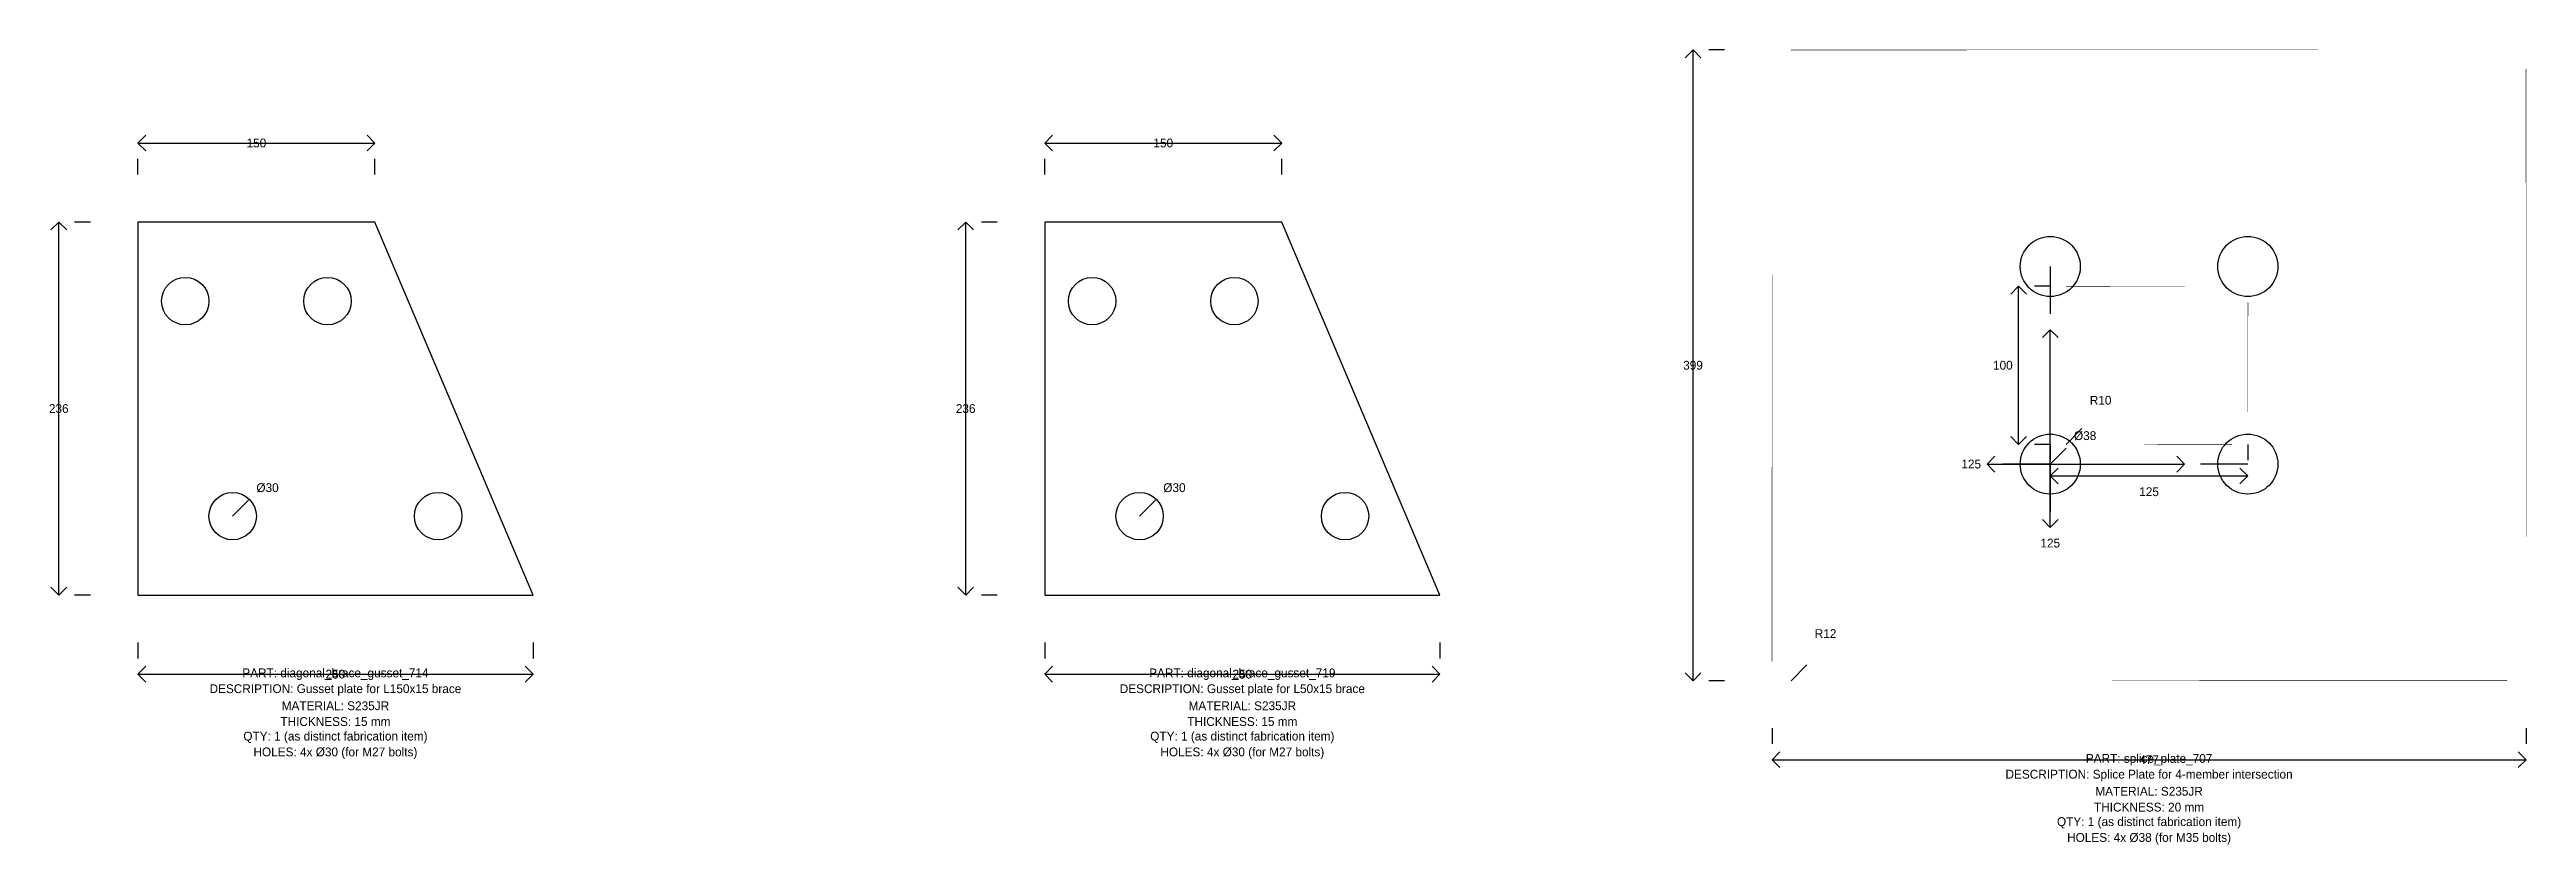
# Model space of a CAD drawing. Header units: millimetres. Extents: x 62 to 1681, y -6146 to 3884.
# Drawn here: x 114 to 1681, y -6146 to -5643 of the extents above; entities that cross this region are included whole.
import ezdxf

# ---------------------------------------------------------------- set-up
doc = ezdxf.new("R2010")
doc.units = ezdxf.units.MM

msp = doc.modelspace()

# ---------------------------------------------------------------- texts
at = {"layer": 'ANNOTATION', "char_height": 5.58}
for s, insert, attachment_point in [('150', (245.1, -5702.6), 5), ('150', (818.8, -5702.6), 5), ('399', (1153.9, -5843.2), 5), ('100', (1349.9, -5843.2), 5), ('236', (120.1, -5870.6), 5), ('236', (693.8, -5870.6), 5), ('R10', (1404.9, -5868.2), 7), ('Ø38', (1394.9, -5890.7), 7), ('125', (1329.9, -5905.7), 5), ('Ø30', (245.1, -5923.6), 7), ('Ø30', (818.8, -5923.6), 7), ('125', (1442.4, -5923.2), 5), ('125', (1379.9, -5955.7), 5), ('R12', (1230.9, -6015.7), 7), ('DESCRIPTION: Gusset plate for L150x15 brace', (295.1, -6048.6), 5), ('PART: diagonal_brace_gusset_714', (295.1, -6038.6), 5), ('250', (295.1, -6038.6), 5), ('DESCRIPTION: Gusset plate for L50x15 brace', (868.8, -6048.6), 5), ('PART: diagonal_brace_gusset_719', (868.8, -6038.6), 5), ('250', (868.8, -6038.6), 5), ('MATERIAL: S235JR', (295.1, -6058.6), 5), ('MATERIAL: S235JR', (868.8, -6058.6), 5), ('QTY: 1 (as distinct fabrication item)', (295.1, -6078.6), 5), ('THICKNESS: 15 mm', (295.1, -6068.6), 5), ('QTY: 1 (as distinct fabrication item)', (868.8, -6078.6), 5), ('THICKNESS: 15 mm', (868.8, -6068.6), 5), ('HOLES: 4x Ø30 (for M27 bolts)', (295.1, -6088.6), 5), ('HOLES: 4x Ø30 (for M27 bolts)', (868.8, -6088.6), 5), ('PART: splice_plate_707', (1442.4, -6092.7), 5), ('477', (1442.4, -6092.7), 5), ('DESCRIPTION: Splice Plate for 4-member intersection', (1442.4, -6102.7), 5), ('MATERIAL: S235JR', (1442.4, -6112.7), 5), ('THICKNESS: 20 mm', (1442.4, -6122.7), 5), ('QTY: 1 (as distinct fabrication item)', (1442.4, -6132.7), 5), ('HOLES: 4x Ø38 (for M35 bolts)', (1442.4, -6142.7), 5)]:
    msp.add_mtext(s, dxfattribs=dict(at, insert=insert, attachment_point=attachment_point))

# ---------------------------------------------------------------- linework, layer by layer
at = {"layer": 'DIMENSION'}
for p, q in [((1153.9, -5643.7), (1148.9, -5648.7)), ((1153.9, -6042.7), (1153.9, -5643.7)), ((1153.9, -5643.7), (1158.9, -5648.7)), ((1173.9, -5643.7), (1163.9, -5643.7)), ((170.1, -5702.6), (175.1, -5697.6)), ((170.1, -5702.6), (320.1, -5702.6)), ((170.1, -5702.6), (175.1, -5707.6)), ((320.1, -5702.6), (315.1, -5697.6)), ((320.1, -5702.6), (315.1, -5707.6)), ((743.8, -5702.6), (748.8, -5697.6)), ((743.8, -5702.6), (893.8, -5702.6)), ((743.8, -5702.6), (748.8, -5707.6)), ((893.8, -5702.6), (888.8, -5697.6)), ((893.8, -5702.6), (888.8, -5707.6)), ((170.1, -5722.6), (170.1, -5712.6)), ((320.1, -5722.6), (320.1, -5712.6)), ((743.8, -5722.6), (743.8, -5712.6)), ((893.8, -5722.6), (893.8, -5712.6)), ((120.1, -5752.6), (115.1, -5757.6)), ((120.1, -5988.6), (120.1, -5752.6)), ((120.1, -5752.6), (125.1, -5757.6)), ((140.1, -5752.6), (130.1, -5752.6)), ((693.8, -5752.6), (688.8, -5757.6)), ((693.8, -5988.6), (693.8, -5752.6)), ((693.8, -5752.6), (698.8, -5757.6)), ((713.8, -5752.6), (703.8, -5752.6)), ((1379.9, -5780.7), (1379.9, -5810.7)), ((1359.9, -5793.2), (1354.9, -5798.2)), ((1359.9, -5893.2), (1359.9, -5793.2)), ((1359.9, -5793.2), (1364.9, -5798.2)), ((1379.9, -5793.2), (1369.9, -5793.2)), ((1379.9, -5820.7), (1374.9, -5825.7)), ((1379.9, -5945.7), (1379.9, -5820.7)), ((1379.9, -5820.7), (1384.9, -5825.7)), ((1359.9, -5893.2), (1354.9, -5888.2)), ((1359.9, -5893.2), (1364.9, -5888.2)), ((1389.9, -5893.2), (1399.9, -5883.2)), ((1339.9, -5905.7), (1344.9, -5900.7)), ((1339.9, -5905.7), (1464.9, -5905.7)), ((1339.9, -5905.7), (1344.9, -5910.7)), ((1379.9, -5905.7), (1349.9, -5905.7)), ((1379.9, -5893.2), (1369.9, -5893.2)), ((1379.9, -5893.2), (1379.9, -5903.2)), ((1379.9, -5905.7), (1389.9, -5895.7)), ((1379.9, -5905.7), (1379.9, -5935.7)), ((1464.9, -5905.7), (1459.9, -5900.7)), ((1464.9, -5905.7), (1459.9, -5910.7)), ((1504.9, -5905.7), (1474.9, -5905.7)), ((1504.9, -5893.2), (1504.9, -5903.2)), ((1379.9, -5913.2), (1384.9, -5908.2)), ((1379.9, -5913.2), (1504.9, -5913.2)), ((1379.9, -5913.2), (1384.9, -5918.2)), ((1504.9, -5913.2), (1499.9, -5908.2)), ((1504.9, -5913.2), (1499.9, -5918.2)), ((230.1, -5938.6), (240.1, -5928.6)), ((803.8, -5938.6), (813.8, -5928.6)), ((1379.9, -5945.7), (1374.9, -5940.7)), ((1379.9, -5945.7), (1384.9, -5940.7)), ((120.1, -5988.6), (115.1, -5983.6)), ((120.1, -5988.6), (125.1, -5983.6)), ((693.8, -5988.6), (688.8, -5983.6)), ((693.8, -5988.6), (698.8, -5983.6)), ((140.1, -5988.6), (130.1, -5988.6)), ((713.8, -5988.6), (703.8, -5988.6)), ((170.1, -6018.6), (170.1, -6028.6)), ((420.1, -6018.6), (420.1, -6028.6)), ((743.8, -6018.6), (743.8, -6028.6)), ((993.8, -6018.6), (993.8, -6028.6)), ((170.1, -6038.6), (175.1, -6033.6)), ((170.1, -6038.6), (420.1, -6038.6)), ((170.1, -6038.6), (175.1, -6043.6)), ((420.1, -6038.6), (415.1, -6033.6)), ((420.1, -6038.6), (415.1, -6043.6)), ((743.8, -6038.6), (748.8, -6033.6)), ((743.8, -6038.6), (993.8, -6038.6)), ((743.8, -6038.6), (748.8, -6043.6)), ((993.8, -6038.6), (988.8, -6033.6)), ((993.8, -6038.6), (988.8, -6043.6)), ((1153.9, -6042.7), (1148.9, -6037.7)), ((1153.9, -6042.7), (1158.9, -6037.7)), ((1173.9, -6042.7), (1163.9, -6042.7)), ((1215.9, -6042.7), (1225.9, -6032.7)), ((1203.9, -6072.7), (1203.9, -6082.7)), ((1680.9, -6072.7), (1680.9, -6082.7)), ((1203.9, -6092.7), (1208.9, -6087.7)), ((1203.9, -6092.7), (1680.9, -6092.7)), ((1203.9, -6092.7), (1208.9, -6097.7)), ((1680.9, -6092.7), (1675.9, -6087.7)), ((1680.9, -6092.7), (1675.9, -6097.7))]:
    msp.add_line(p, q, dxfattribs=at)
at = {"layer": 'GEOMETRY'}
for points in [[(1215.9, -6042.7, 0, 0, 0), (1203.9, -6030.7, 0.414, 0, 0), (1203.9, -5655.7, 0, 0, 0), (1215.9, -5643.7, 0.414, 0, 0), (1668.9, -5643.7, 0, 0, 0), (1680.9, -5655.7, 0.414, 0, 0), (1680.9, -6030.7, 0, 0, 0), (1668.9, -6042.7, 0.414, 0, 0)], [(1389.9, -5893.2, 0, 0, 0), (1379.9, -5883.2, 0.414, 0, 0), (1379.9, -5803.2, 0, 0, 0), (1389.9, -5793.2, 0.414, 0, 0), (1494.9, -5793.2, 0, 0, 0), (1504.9, -5803.2, 0.414, 0, 0), (1504.9, -5883.2, 0, 0, 0), (1494.9, -5893.2, 0.414, 0, 0)]]:
    msp.add_lwpolyline(points, format="xyseb", close=True, dxfattribs=at)
for points in [[(170.1, -5988.6), (420.1, -5988.6), (320.1, -5752.6), (170.1, -5752.6)], [(743.8, -5988.6), (993.8, -5988.6), (893.8, -5752.6), (743.8, -5752.6)]]:
    msp.add_lwpolyline(points, close=True, dxfattribs=at)
at = {"layer": 'HOLES'}
for centre, radius in [((1379.9, -5780.7), 19), ((1504.9, -5780.7), 19), ((200.1, -5802.6), 15), ((290.1, -5802.6), 15), ((773.8, -5802.6), 15), ((863.8, -5802.6), 15), ((1379.9, -5905.7), 19), ((1504.9, -5905.7), 19), ((230.1, -5938.6), 15), ((360.1, -5938.6), 15), ((803.8, -5938.6), 15), ((933.8, -5938.6), 15)]:
    msp.add_circle(centre, radius, dxfattribs=at)

msp.set_redraw_order([(e.dxf.handle, doc.entitydb.next_handle()) for e in msp.query("TEXT MTEXT ATTDEF DIMENSION ARC_DIMENSION")])  # texts and dimensions are drawn at this point

doc.saveas('drawing.dxf')
